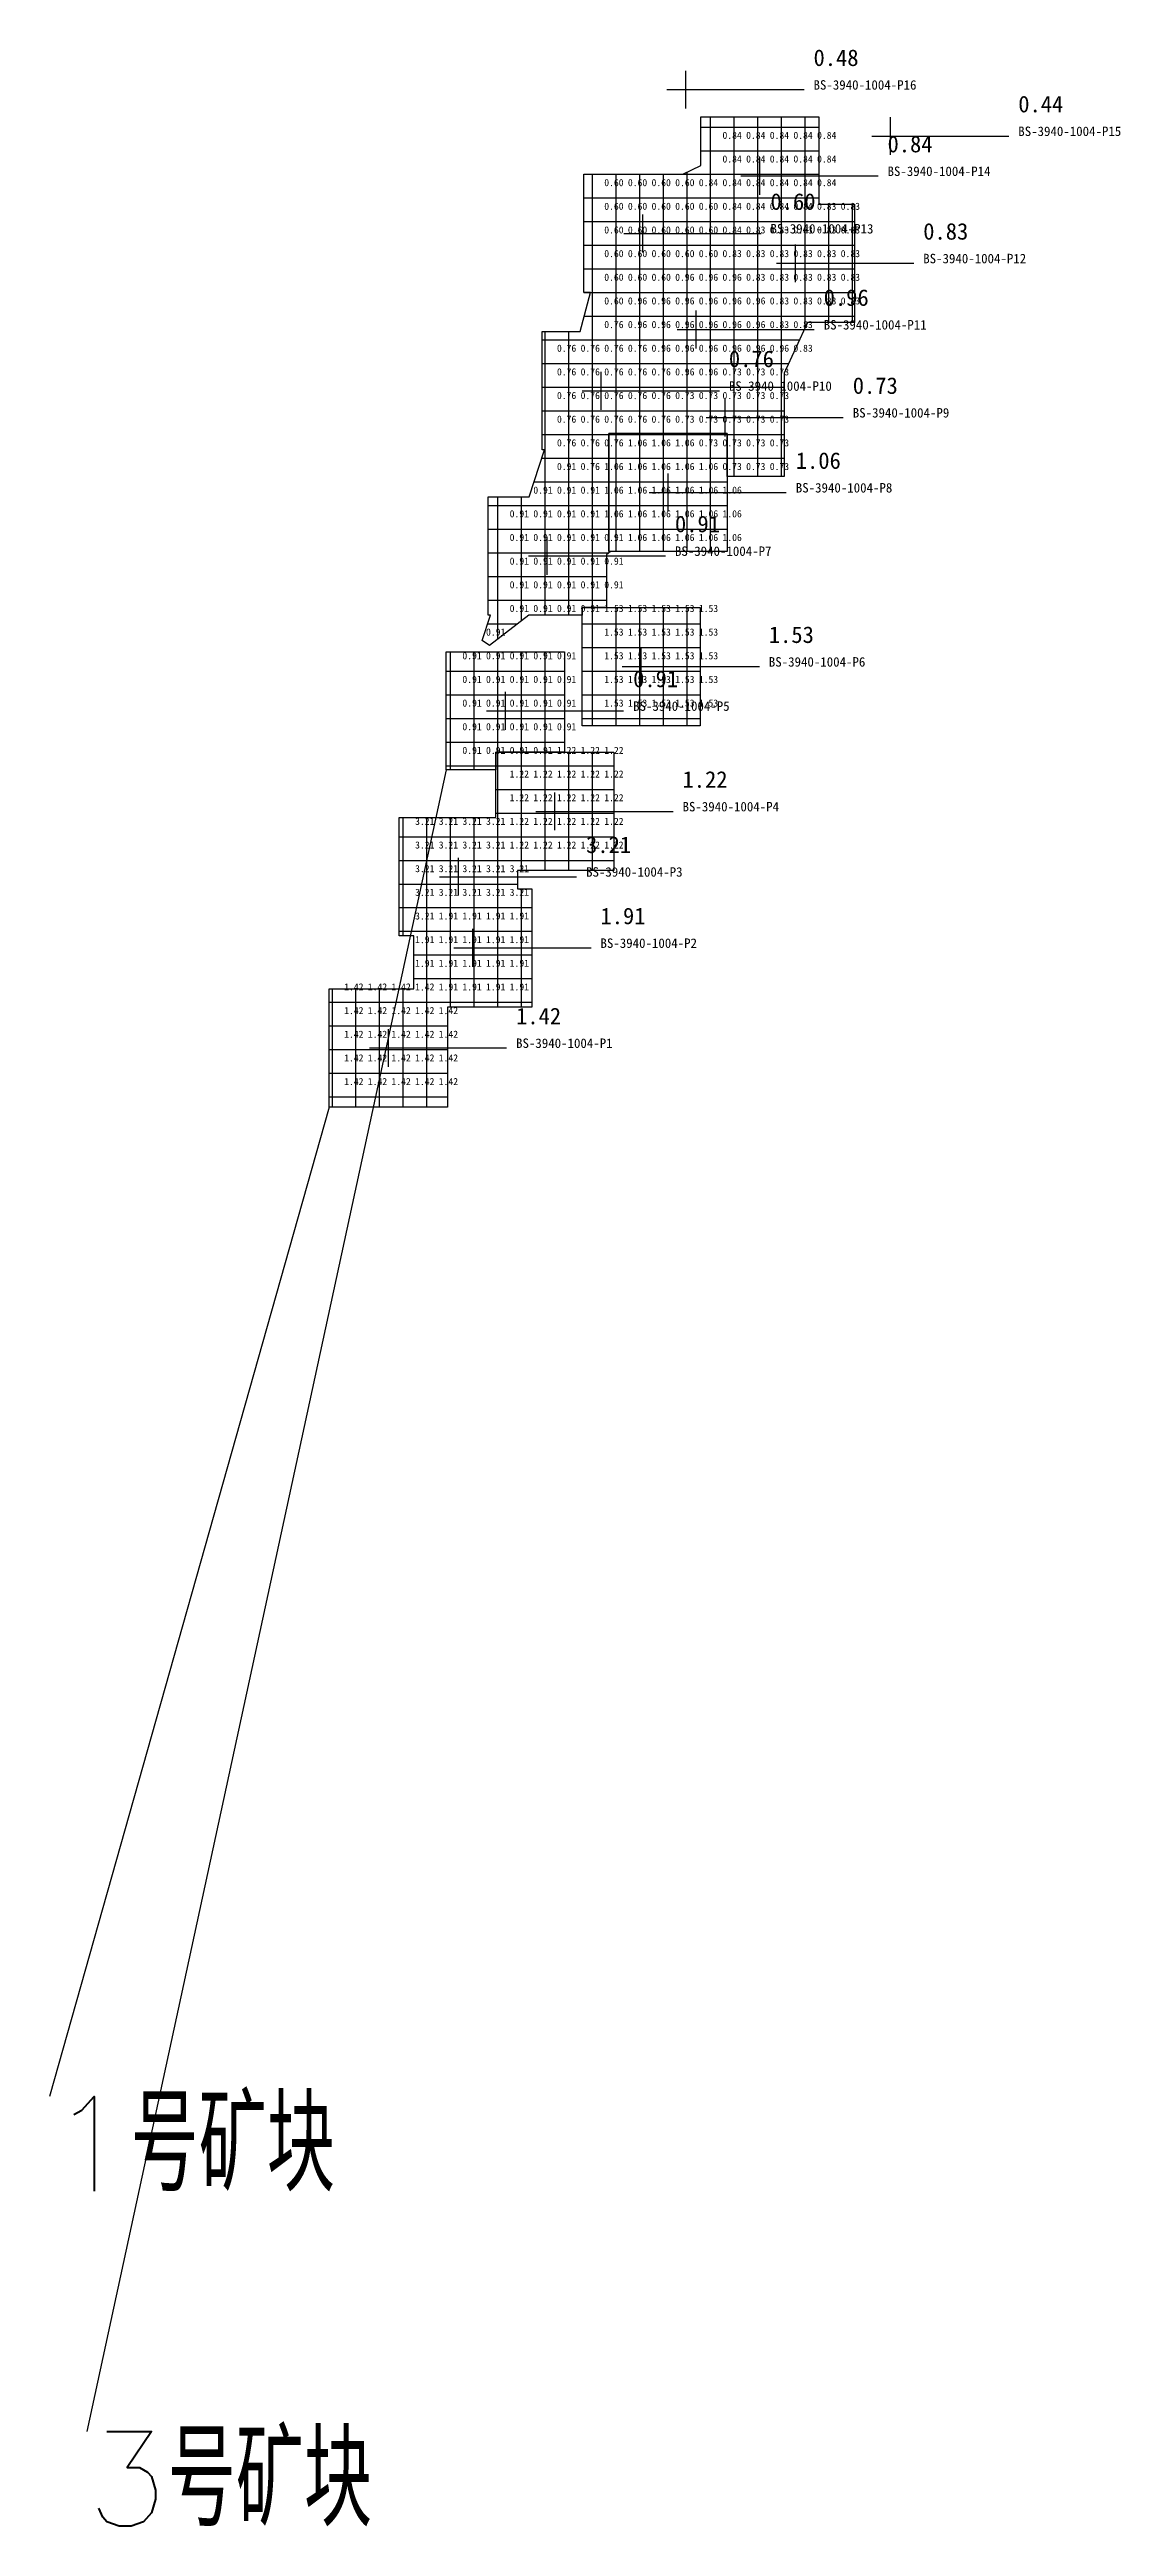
# Model space of a CAD drawing. Header units: metres. Extents: x 470073 to 470129, y 4349590 to 4349760.
# Drawn here: x 470073 to 470118.3, y 4349589.6 to 4349694.3 of the extents above; entities that cross this region are included whole.
import ezdxf

# ---------------------------------------------------------------- set-up
doc = ezdxf.new("R2010")
doc.units = ezdxf.units.M
for name, color, linetype in [('0.500-1.000', 4, 'Continuous'), ('1.500-3.000', 1, 'Continuous'), ('点', 7, 'Continuous'), ('爆区方格网', 7, 'Continuous'), ('线条', 7, 'Continuous'), ('钻孔', 7, 'Continuous')]:
    doc.layers.add(name, color=color, linetype=linetype)
doc.styles.add('CN_SHX', font='txt.shx', dxfattribs={"bigfont": 'gbcbig.shx'})
doc.styles.add('CN_TTF', font='simsunb.ttf')

msp = doc.modelspace()

# ---------------------------------------------------------------- texts
at = {"layer": '点', "color": 4, "style": 'CN_TTF'}
for s, p in [('0.84', (470101.5, 4349690.5)), ('0.84', (470101.5, 4349689.5)), ('0.84', (470102.5, 4349690.5)), ('0.84', (470102.5, 4349689.5)), ('0.84', (470103.5, 4349690.5)), ('0.84', (470103.5, 4349689.5)), ('0.84', (470104.5, 4349690.5)), ('0.84', (470104.5, 4349689.5)), ('0.84', (470105.5, 4349690.5)), ('0.84', (470105.5, 4349689.5)), ('0.60', (470096.5, 4349688.5)), ('0.60', (470097.5, 4349688.5)), ('0.60', (470098.5, 4349688.5)), ('0.60', (470099.5, 4349688.5)), ('0.84', (470100.5, 4349688.5)), ('0.84', (470101.5, 4349688.5)), ('0.84', (470102.5, 4349688.5)), ('0.84', (470103.5, 4349688.5)), ('0.84', (470104.5, 4349688.5)), ('0.84', (470105.5, 4349688.5)), ('0.60', (470096.5, 4349687.5)), ('0.60', (470097.5, 4349687.5)), ('0.60', (470098.5, 4349687.5)), ('0.60', (470099.5, 4349687.5)), ('0.60', (470100.5, 4349687.5)), ('0.84', (470101.5, 4349687.5)), ('0.84', (470102.5, 4349687.5)), ('0.84', (470103.5, 4349687.5)), ('0.84', (470104.5, 4349687.5)), ('0.83', (470105.5, 4349687.5)), ('0.83', (470106.5, 4349687.5)), ('0.60', (470096.5, 4349686.5)), ('0.60', (470097.5, 4349686.5)), ('0.60', (470098.5, 4349686.5)), ('0.60', (470099.5, 4349686.5)), ('0.60', (470100.5, 4349686.5)), ('0.84', (470101.5, 4349686.5)), ('0.83', (470102.5, 4349686.5)), ('0.83', (470103.5, 4349686.5)), ('0.83', (470104.5, 4349686.5)), ('0.83', (470105.5, 4349686.5)), ('0.83', (470106.5, 4349686.5)), ('0.60', (470096.5, 4349685.5)), ('0.60', (470097.5, 4349685.5)), ('0.60', (470098.5, 4349685.5)), ('0.60', (470099.5, 4349685.5)), ('0.60', (470100.5, 4349685.5)), ('0.83', (470101.5, 4349685.5)), ('0.83', (470102.5, 4349685.5)), ('0.83', (470103.5, 4349685.5)), ('0.83', (470104.5, 4349685.5)), ('0.83', (470105.5, 4349685.5)), ('0.83', (470106.5, 4349685.5)), ('0.60', (470096.5, 4349684.5)), ('0.60', (470097.5, 4349684.5)), ('0.60', (470098.5, 4349684.5)), ('0.96', (470099.5, 4349684.5)), ('0.96', (470100.5, 4349684.5)), ('0.96', (470101.5, 4349684.5)), ('0.83', (470102.5, 4349684.5)), ('0.83', (470103.5, 4349684.5)), ('0.83', (470104.5, 4349684.5)), ('0.83', (470105.5, 4349684.5)), ('0.83', (470106.5, 4349684.5)), ('0.60', (470096.5, 4349683.5)), ('0.96', (470097.5, 4349683.5)), ('0.96', (470098.5, 4349683.5)), ('0.96', (470099.5, 4349683.5)), ('0.96', (470100.5, 4349683.5)), ('0.96', (470101.5, 4349683.5)), ('0.96', (470102.5, 4349683.5)), ('0.83', (470103.5, 4349683.5)), ('0.83', (470104.5, 4349683.5)), ('0.83', (470105.5, 4349683.5)), ('0.83', (470106.5, 4349683.5)), ('0.76', (470096.5, 4349682.5)), ('0.96', (470097.5, 4349682.5)), ('0.96', (470098.5, 4349682.5)), ('0.96', (470099.5, 4349682.5)), ('0.96', (470100.5, 4349682.5)), ('0.96', (470101.5, 4349682.5)), ('0.96', (470102.5, 4349682.5)), ('0.83', (470103.5, 4349682.5)), ('0.83', (470104.5, 4349682.5)), ('0.76', (470094.5, 4349681.5)), ('0.76', (470095.5, 4349681.5)), ('0.76', (470096.5, 4349681.5)), ('0.76', (470097.5, 4349681.5)), ('0.96', (470098.5, 4349681.5)), ('0.96', (470099.5, 4349681.5)), ('0.96', (470100.5, 4349681.5)), ('0.96', (470101.5, 4349681.5)), ('0.96', (470102.5, 4349681.5)), ('0.96', (470103.5, 4349681.5)), ('0.83', (470104.5, 4349681.5)), ('0.76', (470094.5, 4349680.5)), ('0.76', (470095.5, 4349680.5)), ('0.76', (470096.5, 4349680.5)), ('0.76', (470097.5, 4349680.5)), ('0.76', (470098.5, 4349680.5)), ('0.96', (470099.5, 4349680.5)), ('0.96', (470100.5, 4349680.5)), ('0.73', (470101.5, 4349680.5)), ('0.73', (470102.5, 4349680.5)), ('0.73', (470103.5, 4349680.5)), ('0.76', (470094.5, 4349679.5)), ('0.76', (470095.5, 4349679.5)), ('0.76', (470096.5, 4349679.5)), ('0.76', (470097.5, 4349679.5)), ('0.76', (470098.5, 4349679.5)), ('0.73', (470099.5, 4349679.5)), ('0.73', (470100.5, 4349679.5)), ('0.73', (470101.5, 4349679.5)), ('0.73', (470102.5, 4349679.5)), ('0.73', (470103.5, 4349679.5)), ('0.76', (470094.5, 4349678.5)), ('0.76', (470095.5, 4349678.5)), ('0.76', (470096.5, 4349678.5)), ('0.76', (470097.5, 4349678.5)), ('0.76', (470098.5, 4349678.5)), ('0.73', (470099.5, 4349678.5)), ('0.73', (470100.5, 4349678.5)), ('0.73', (470101.5, 4349678.5)), ('0.73', (470102.5, 4349678.5)), ('0.73', (470103.5, 4349678.5)), ('0.76', (470094.5, 4349677.5)), ('0.76', (470095.5, 4349677.5)), ('0.76', (470096.5, 4349677.5)), ('0.73', (470102.5, 4349677.5)), ('0.73', (470103.5, 4349677.5)), ('0.91', (470094.5, 4349676.5)), ('0.76', (470095.5, 4349676.5)), ('1.06', (470096.5, 4349676.5)), ('0.73', (470102.5, 4349676.5)), ('0.73', (470103.5, 4349676.5)), ('0.91', (470093.5, 4349675.5)), ('0.91', (470094.5, 4349675.5)), ('0.91', (470095.5, 4349675.5)), ('1.06', (470096.5, 4349675.5)), ('0.91', (470092.5, 4349674.5)), ('0.91', (470093.5, 4349674.5)), ('0.91', (470094.5, 4349674.5)), ('0.91', (470095.5, 4349674.5)), ('1.06', (470096.5, 4349674.5)), ('0.91', (470092.5, 4349673.5)), ('0.91', (470093.5, 4349673.5)), ('0.91', (470094.5, 4349673.5)), ('0.91', (470095.5, 4349673.5)), ('0.91', (470096.5, 4349673.5)), ('0.91', (470092.5, 4349672.5)), ('0.91', (470093.5, 4349672.5)), ('0.91', (470094.5, 4349672.5)), ('0.91', (470095.5, 4349672.5)), ('0.91', (470096.5, 4349672.5)), ('0.91', (470092.5, 4349671.5)), ('0.91', (470093.5, 4349671.5)), ('0.91', (470094.5, 4349671.5)), ('0.91', (470095.5, 4349671.5)), ('0.91', (470096.5, 4349671.5)), ('0.91', (470092.5, 4349670.5)), ('0.91', (470093.5, 4349670.5)), ('0.91', (470094.5, 4349670.5)), ('0.91', (470095.5, 4349670.5)), ('0.91', (470091.5, 4349669.5)), ('0.91', (470090.5, 4349668.5)), ('0.91', (470090.5, 4349667.5)), ('0.91', (470091.5, 4349668.5)), ('0.91', (470091.5, 4349667.5)), ('0.91', (470092.5, 4349668.5)), ('0.91', (470092.5, 4349667.5)), ('0.91', (470093.5, 4349668.5)), ('0.91', (470093.5, 4349667.5)), ('0.91', (470094.5, 4349668.5)), ('0.91', (470094.5, 4349667.5)), ('0.91', (470090.5, 4349666.5)), ('0.91', (470091.5, 4349666.5)), ('0.91', (470092.5, 4349666.5)), ('0.91', (470093.5, 4349666.5)), ('0.91', (470094.5, 4349666.5)), ('0.91', (470090.5, 4349665.5)), ('0.91', (470091.5, 4349665.5)), ('0.91', (470092.5, 4349665.5)), ('0.91', (470093.5, 4349665.5)), ('0.91', (470094.5, 4349665.5)), ('0.91', (470090.5, 4349664.5)), ('0.91', (470091.5, 4349664.5))]:
    msp.add_text(s, height=0.3, dxfattribs=at).set_placement(p)
at = {"layer": '点', "color": 1, "style": 'CN_TTF'}
for s, p in [('1.06', (470097.5, 4349677.5)), ('1.06', (470098.5, 4349677.5)), ('1.06', (470099.5, 4349677.5)), ('0.73', (470100.5, 4349677.5)), ('0.73', (470101.5, 4349677.5)), ('1.06', (470097.5, 4349676.5)), ('1.06', (470098.5, 4349676.5)), ('1.06', (470099.5, 4349676.5)), ('1.06', (470100.5, 4349676.5)), ('0.73', (470101.5, 4349676.5)), ('1.06', (470097.5, 4349675.5)), ('1.06', (470098.5, 4349675.5)), ('1.06', (470099.5, 4349675.5)), ('1.06', (470100.5, 4349675.5)), ('1.06', (470101.5, 4349675.5)), ('1.06', (470097.5, 4349674.5)), ('1.06', (470098.5, 4349674.5)), ('1.06', (470099.5, 4349674.5)), ('1.06', (470100.5, 4349674.5)), ('1.06', (470101.5, 4349674.5)), ('1.06', (470097.5, 4349673.5)), ('1.06', (470098.5, 4349673.5)), ('1.06', (470099.5, 4349673.5)), ('1.06', (470100.5, 4349673.5)), ('1.06', (470101.5, 4349673.5)), ('1.53', (470096.5, 4349670.5)), ('1.53', (470097.5, 4349670.5)), ('1.53', (470098.5, 4349670.5)), ('1.53', (470099.5, 4349670.5)), ('1.53', (470100.5, 4349670.5)), ('1.53', (470096.5, 4349669.5)), ('1.53', (470097.5, 4349669.5)), ('1.53', (470098.5, 4349669.5)), ('1.53', (470099.5, 4349669.5)), ('1.53', (470100.5, 4349669.5)), ('1.53', (470096.5, 4349668.5)), ('1.53', (470096.5, 4349667.5)), ('1.53', (470097.5, 4349668.5)), ('1.53', (470097.5, 4349667.5)), ('1.53', (470098.5, 4349668.5)), ('1.53', (470098.5, 4349667.5)), ('1.53', (470099.5, 4349668.5)), ('1.53', (470099.5, 4349667.5)), ('1.53', (470100.5, 4349668.5)), ('1.53', (470100.5, 4349667.5)), ('1.53', (470096.5, 4349666.5)), ('1.53', (470097.5, 4349666.5)), ('1.53', (470098.5, 4349666.5)), ('1.53', (470099.5, 4349666.5)), ('1.53', (470100.5, 4349666.5)), ('0.91', (470092.5, 4349664.5)), ('0.91', (470093.5, 4349664.5)), ('1.22', (470094.5, 4349664.5)), ('1.22', (470095.5, 4349664.5)), ('1.22', (470096.5, 4349664.5)), ('1.22', (470092.5, 4349663.5)), ('1.22', (470093.5, 4349663.5)), ('1.22', (470094.5, 4349663.5)), ('1.22', (470095.5, 4349663.5)), ('1.22', (470096.5, 4349663.5)), ('1.22', (470092.5, 4349662.5)), ('1.22', (470093.5, 4349662.5)), ('1.22', (470094.5, 4349662.5)), ('1.22', (470095.5, 4349662.5)), ('1.22', (470096.5, 4349662.5)), ('3.21', (470088.5, 4349661.5)), ('3.21', (470089.5, 4349661.5)), ('3.21', (470090.5, 4349661.5)), ('3.21', (470091.5, 4349661.5)), ('1.22', (470092.5, 4349661.5)), ('1.22', (470093.5, 4349661.5)), ('1.22', (470094.5, 4349661.5)), ('1.22', (470095.5, 4349661.5)), ('1.22', (470096.5, 4349661.5)), ('3.21', (470088.5, 4349660.5)), ('3.21', (470089.5, 4349660.5)), ('3.21', (470090.5, 4349660.5)), ('3.21', (470091.5, 4349660.5)), ('1.22', (470092.5, 4349660.5)), ('1.22', (470093.5, 4349660.5)), ('1.22', (470094.5, 4349660.5)), ('1.22', (470095.5, 4349660.5)), ('1.22', (470096.5, 4349660.5)), ('3.21', (470088.5, 4349659.5)), ('3.21', (470089.5, 4349659.5)), ('3.21', (470090.5, 4349659.5)), ('3.21', (470091.5, 4349659.5)), ('3.21', (470092.5, 4349659.5)), ('3.21', (470088.5, 4349658.5)), ('3.21', (470089.5, 4349658.5)), ('3.21', (470090.5, 4349658.5)), ('3.21', (470091.5, 4349658.5)), ('3.21', (470092.5, 4349658.5)), ('3.21', (470088.5, 4349657.5)), ('1.91', (470089.5, 4349657.5)), ('1.91', (470090.5, 4349657.5)), ('1.91', (470091.5, 4349657.5)), ('1.91', (470092.5, 4349657.5)), ('1.91', (470088.5, 4349656.5)), ('1.91', (470089.5, 4349656.5)), ('1.91', (470090.5, 4349656.5)), ('1.91', (470091.5, 4349656.5)), ('1.91', (470092.5, 4349656.5)), ('1.91', (470088.5, 4349655.5)), ('1.91', (470089.5, 4349655.5)), ('1.91', (470090.5, 4349655.5)), ('1.91', (470091.5, 4349655.5)), ('1.91', (470092.5, 4349655.5)), ('1.42', (470085.5, 4349654.5)), ('1.42', (470086.5, 4349654.5)), ('1.42', (470087.5, 4349654.5)), ('1.42', (470088.5, 4349654.5)), ('1.91', (470089.5, 4349654.5)), ('1.91', (470090.5, 4349654.5)), ('1.91', (470091.5, 4349654.5)), ('1.91', (470092.5, 4349654.5)), ('1.42', (470085.5, 4349653.5)), ('1.42', (470086.5, 4349653.5)), ('1.42', (470087.5, 4349653.5)), ('1.42', (470088.5, 4349653.5)), ('1.42', (470089.5, 4349653.5)), ('1.42', (470085.5, 4349652.5)), ('1.42', (470086.5, 4349652.5)), ('1.42', (470087.5, 4349652.5)), ('1.42', (470088.5, 4349652.5)), ('1.42', (470089.5, 4349652.5)), ('1.42', (470085.5, 4349651.5)), ('1.42', (470086.5, 4349651.5)), ('1.42', (470087.5, 4349651.5)), ('1.42', (470088.5, 4349651.5)), ('1.42', (470089.5, 4349651.5)), ('1.42', (470085.5, 4349650.5)), ('1.42', (470086.5, 4349650.5)), ('1.42', (470087.5, 4349650.5)), ('1.42', (470088.5, 4349650.5)), ('1.42', (470089.5, 4349650.5))]:
    msp.add_text(s, height=0.3, dxfattribs=at).set_placement(p)
at = {"layer": '线条', "char_height": 4, "attachment_point": 1, "style": 'CN_SHX'}
for s, insert in [('1号矿块', (470073.04, 4349607.74)), ('3号矿块', (470074.61, 4349593.58))]:
    msp.add_mtext(s, dxfattribs=dict(at, insert=insert))
at = {"layer": '钻孔', "color": 8, "style": 'CN_TTF'}
for s, p in [('0.48', (470105.35, 4349693.58)), ('0.44', (470114.01, 4349691.62))]:
    msp.add_text(s, height=0.7, dxfattribs=at).set_placement(p)
at = {"layer": '钻孔', "color": 138, "style": 'CN_TTF'}
for s, p in [('BS-3940-1004-P16', (470105.35, 4349692.58)), ('BS-3940-1004-P15', (470114.01, 4349690.62)), ('BS-3940-1004-P14', (470108.48, 4349688.93)), ('BS-3940-1004-P13', (470103.53, 4349686.5)), ('BS-3940-1004-P12', (470109.99, 4349685.24)), ('BS-3940-1004-P11', (470105.78, 4349682.44)), ('BS-3940-1004-P10', (470101.77, 4349679.85)), ('BS-3940-1004-P9', (470107.01, 4349678.72)), ('BS-3940-1004-P8', (470104.6, 4349675.55)), ('BS-3940-1004-P7', (470099.49, 4349672.87)), ('BS-3940-1004-P6', (470103.46, 4349668.19)), ('BS-3940-1004-P5', (470097.72, 4349666.32)), ('BS-3940-1004-P4', (470099.81, 4349662.07)), ('BS-3940-1004-P3', (470095.73, 4349659.31)), ('BS-3940-1004-P2', (470096.34, 4349656.3)), ('BS-3940-1004-P1', (470092.77, 4349652.07))]:
    msp.add_text(s, height=0.4, dxfattribs=at).set_placement(p)
at = {"layer": '钻孔', "color": 4, "style": 'CN_TTF'}
for s, p in [('0.84', (470108.48, 4349689.93)), ('0.60', (470103.53, 4349687.5)), ('0.83', (470109.99, 4349686.24)), ('0.96', (470105.78, 4349683.44)), ('0.76', (470101.77, 4349680.85)), ('0.73', (470107.01, 4349679.72)), ('0.91', (470099.49, 4349673.87)), ('0.91', (470097.72, 4349667.32))]:
    msp.add_text(s, height=0.7, dxfattribs=at).set_placement(p)
at = {"layer": '钻孔', "color": 5, "style": 'CN_TTF'}
for s, p in [('1.06', (470104.6, 4349676.55)), ('1.22', (470099.81, 4349663.07)), ('1.42', (470092.77, 4349653.07))]:
    msp.add_text(s, height=0.7, dxfattribs=at).set_placement(p)
at = {"layer": '钻孔', "color": 1, "style": 'CN_TTF'}
for s, p in [('1.53', (470103.46, 4349669.19)), ('1.91', (470096.34, 4349657.3))]:
    msp.add_text(s, height=0.7, dxfattribs=at).set_placement(p)
at = {"layer": '钻孔', "color": 2, "style": 'CN_TTF'}
msp.add_text('3.21', height=0.7, dxfattribs=at).set_placement((470095.73, 4349660.31))

# ---------------------------------------------------------------- linework, layer by layer
at = {"layer": '0.500-1.000', "color": 4, "lineweight": 30}
for points in [[(470093.97, 4349677.35), (470093.87, 4349677.35), (470093.87, 4349682.35), (470095.48, 4349682.35), (470095.92, 4349684), (470095.63, 4349684), (470095.63, 4349689), (470099.82, 4349689), (470100.58, 4349689.37), (470100.58, 4349691.43), (470105.58, 4349691.43), (470105.58, 4349687.74), (470107.09, 4349687.74), (470107.09, 4349682.74), (470105.1, 4349682.74), (470104.11, 4349680.59), (470104.11, 4349676.22), (470101.7, 4349676.22), (470101.7, 4349678.05), (470096.7, 4349678.05), (470096.7, 4349673.05), (470096.76, 4349673.05), (470096.59, 4349672.92), (470096.59, 4349670.69), (470095.56, 4349670.69), (470095.56, 4349670.37), (470093.31, 4349670.37), (470091.65, 4349669.08), (470091.34, 4349669.3), (470091.69, 4349670.37), (470091.59, 4349670.37), (470091.59, 4349675.37), (470093.33, 4349675.37), (470093.97, 4349677.35)], [(470094.82, 4349664.57), (470091.91, 4349664.57), (470091.91, 4349663.82), (470089.82, 4349663.82), (470089.82, 4349668.82), (470094.82, 4349668.82), (470094.82, 4349664.57)]]:
    msp.add_lwpolyline(points, close=True, dxfattribs=at)
at = {"layer": '1.500-3.000', "color": 1, "lineweight": 30}
for points in [[(470096.7, 4349678.05), (470101.7, 4349678.05), (470101.7, 4349673.05), (470096.7, 4349673.05), (470096.7, 4349678.05)], [(470100.56, 4349670.69), (470100.56, 4349665.69), (470095.56, 4349665.69), (470095.56, 4349670.69), (470100.56, 4349670.69)], [(470089.87, 4349653.8), (470089.87, 4349649.57), (470084.87, 4349649.57), (470084.87, 4349654.57), (470088.44, 4349654.57), (470088.44, 4349656.81), (470087.83, 4349656.81), (470087.83, 4349661.81), (470091.91, 4349661.81), (470091.91, 4349664.57), (470096.91, 4349664.57), (470096.91, 4349659.57), (470092.83, 4349659.57), (470092.83, 4349658.8), (470093.44, 4349658.8), (470093.44, 4349653.8), (470089.87, 4349653.8)]]:
    msp.add_lwpolyline(points, close=True, dxfattribs=at)
at = {"layer": '爆区方格网', "color": 4}
for p, q in [((470100.58, 4349691), (470105.58, 4349691)), ((470101, 4349678.05), (470101, 4349691.43)), ((470102, 4349676.22), (470102, 4349691.43)), ((470103, 4349676.22), (470103, 4349691.43)), ((470104, 4349676.22), (470104, 4349691.43)), ((470105, 4349682.53), (470105, 4349691.43)), ((470100.58, 4349690), (470105.58, 4349690)), ((470096, 4349670.69), (470096, 4349689)), ((470097, 4349678.05), (470097, 4349689)), ((470098, 4349678.05), (470098, 4349689)), ((470099, 4349678.05), (470099, 4349689)), ((470099.82, 4349689), (470105.58, 4349689)), ((470100, 4349678.05), (470100, 4349689.09)), ((470095.63, 4349688), (470105.58, 4349688)), ((470106, 4349682.74), (470106, 4349687.74)), ((470107, 4349682.74), (470107, 4349687.74)), ((470095.63, 4349687), (470107.09, 4349687)), ((470095.63, 4349686), (470107.09, 4349686)), ((470095.63, 4349685), (470107.09, 4349685)), ((470095.63, 4349684), (470107.09, 4349684)), ((470095.65, 4349683), (470107.09, 4349683)), ((470093.87, 4349682), (470104.76, 4349682)), ((470094, 4349670.37), (470094, 4349682.35)), ((470095, 4349670.37), (470095, 4349682.35)), ((470093.87, 4349681), (470104.3, 4349681)), ((470093.87, 4349680), (470104.11, 4349680)), ((470093.87, 4349679), (470104.11, 4349679)), ((470093.87, 4349678), (470096.7, 4349678)), ((470101.7, 4349678), (470104.11, 4349678)), ((470093.86, 4349677), (470096.7, 4349677)), ((470101.7, 4349677), (470104.11, 4349677)), ((470092, 4349669.35), (470092, 4349675.37)), ((470093, 4349670.13), (470093, 4349675.37)), ((470093.53, 4349676), (470096.7, 4349676)), ((470091.59, 4349675), (470096.7, 4349675)), ((470091.59, 4349674), (470096.7, 4349674)), ((470091.59, 4349673), (470096.7, 4349673)), ((470091.59, 4349672), (470096.59, 4349672)), ((470091.59, 4349671), (470096.59, 4349671)), ((470091.57, 4349670), (470092.83, 4349670)), ((470089.82, 4349668), (470094.82, 4349668)), ((470090, 4349663.82), (470090, 4349668.82)), ((470091, 4349663.82), (470091, 4349668.82)), ((470092, 4349664.57), (470092, 4349668.82)), ((470093, 4349664.57), (470093, 4349668.82)), ((470094, 4349664.57), (470094, 4349668.82)), ((470089.82, 4349667), (470094.82, 4349667)), ((470089.82, 4349666), (470094.82, 4349666)), ((470089.82, 4349665), (470094.82, 4349665)), ((470089.82, 4349664), (470091.91, 4349664))]:
    msp.add_line(p, q, dxfattribs=at)
at = {"layer": '爆区方格网', "color": 1}
for p, q in [((470096.7, 4349678), (470101.7, 4349678)), ((470097, 4349673.05), (470097, 4349678.05)), ((470098, 4349673.05), (470098, 4349678.05)), ((470099, 4349673.05), (470099, 4349678.05)), ((470100, 4349673.05), (470100, 4349678.05)), ((470101, 4349673.05), (470101, 4349678.05)), ((470096.7, 4349677), (470101.7, 4349677)), ((470096.7, 4349676), (470101.7, 4349676)), ((470096.7, 4349675), (470101.7, 4349675)), ((470096.7, 4349674), (470101.7, 4349674)), ((470095.56, 4349670), (470100.56, 4349670)), ((470096, 4349665.69), (470096, 4349670.69)), ((470097, 4349665.69), (470097, 4349670.69)), ((470098, 4349665.69), (470098, 4349670.69)), ((470099, 4349665.69), (470099, 4349670.69)), ((470100, 4349665.69), (470100, 4349670.69)), ((470095.56, 4349669), (470100.56, 4349669)), ((470095.56, 4349668), (470100.56, 4349668)), ((470095.56, 4349667), (470100.56, 4349667)), ((470095.56, 4349666), (470100.56, 4349666)), ((470091.91, 4349664), (470096.91, 4349664)), ((470092, 4349653.8), (470092, 4349664.57)), ((470093, 4349659.57), (470093, 4349664.57)), ((470094, 4349659.57), (470094, 4349664.57)), ((470095, 4349659.57), (470095, 4349664.57)), ((470096, 4349659.57), (470096, 4349664.57)), ((470091.91, 4349663), (470096.91, 4349663)), ((470088, 4349656.81), (470088, 4349661.81)), ((470089, 4349649.57), (470089, 4349661.81)), ((470090, 4349653.8), (470090, 4349661.81)), ((470091, 4349653.8), (470091, 4349661.81)), ((470091.91, 4349662), (470096.91, 4349662)), ((470087.83, 4349661), (470096.91, 4349661)), ((470087.83, 4349660), (470096.91, 4349660)), ((470087.83, 4349659), (470092.83, 4349659)), ((470093, 4349653.8), (470093, 4349658.8)), ((470087.83, 4349658), (470093.44, 4349658)), ((470087.83, 4349657), (470093.44, 4349657)), ((470088.44, 4349656), (470093.44, 4349656)), ((470085, 4349649.57), (470085, 4349654.57)), ((470086, 4349649.57), (470086, 4349654.57)), ((470087, 4349649.57), (470087, 4349654.57)), ((470088, 4349649.57), (470088, 4349654.57)), ((470088.44, 4349655), (470093.44, 4349655)), ((470084.87, 4349654), (470093.44, 4349654)), ((470084.87, 4349653), (470089.87, 4349653)), ((470084.87, 4349652), (470089.87, 4349652)), ((470084.87, 4349651), (470089.87, 4349651)), ((470084.87, 4349650), (470089.87, 4349650))]:
    msp.add_line(p, q, dxfattribs=at)
at = {"layer": '线条', "color": 7}
for p, q in [((470089.82, 4349663.82), (470074.61, 4349593.58)), ((470084.87, 4349649.57), (470073.04, 4349607.74))]:
    msp.add_line(p, q, dxfattribs=at)
at = {"layer": '钻孔', "color": 8}
for p, q in [((470099.95, 4349691.78), (470099.95, 4349693.38)), ((470099.15, 4349692.58), (470100.75, 4349692.58)), ((470099.95, 4349692.58), (470104.95, 4349692.58)), ((470108.61, 4349689.82), (470108.61, 4349691.42)), ((470107.81, 4349690.62), (470109.41, 4349690.62)), ((470108.61, 4349690.62), (470113.61, 4349690.62))]:
    msp.add_line(p, q, dxfattribs=at)
at = {"layer": '钻孔', "color": 4}
for p, q in [((470102.28, 4349688.93), (470103.88, 4349688.93)), ((470103.08, 4349688.13), (470103.08, 4349689.73)), ((470103.08, 4349688.93), (470108.08, 4349688.93)), ((470098.13, 4349685.7), (470098.13, 4349687.3)), ((470097.33, 4349686.5), (470098.93, 4349686.5)), ((470098.13, 4349686.5), (470103.13, 4349686.5)), ((470104.59, 4349684.44), (470104.59, 4349686.04)), ((470103.79, 4349685.24), (470105.39, 4349685.24)), ((470104.59, 4349685.24), (470109.59, 4349685.24)), ((470100.38, 4349681.64), (470100.38, 4349683.24)), ((470099.58, 4349682.44), (470101.17, 4349682.44)), ((470100.38, 4349682.44), (470105.38, 4349682.44)), ((470096.37, 4349679.05), (470096.37, 4349680.65)), ((470095.57, 4349679.85), (470097.17, 4349679.85)), ((470096.37, 4349679.85), (470101.37, 4349679.85)), ((470101.61, 4349677.92), (470101.61, 4349679.52)), ((470100.81, 4349678.72), (470102.41, 4349678.72)), ((470101.61, 4349678.72), (470106.61, 4349678.72)), ((470094.09, 4349672.07), (470094.09, 4349673.67)), ((470093.29, 4349672.87), (470094.89, 4349672.87)), ((470094.09, 4349672.87), (470099.09, 4349672.87)), ((470092.32, 4349665.52), (470092.32, 4349667.12)), ((470091.52, 4349666.32), (470093.12, 4349666.32)), ((470092.32, 4349666.32), (470097.32, 4349666.32))]:
    msp.add_line(p, q, dxfattribs=at)
at = {"layer": '钻孔', "color": 5}
for p, q in [((470099.2, 4349674.75), (470099.2, 4349676.35)), ((470098.4, 4349675.55), (470100, 4349675.55)), ((470099.2, 4349675.55), (470104.2, 4349675.55)), ((470094.41, 4349661.27), (470094.41, 4349662.87)), ((470093.61, 4349662.07), (470095.21, 4349662.07)), ((470094.41, 4349662.07), (470099.41, 4349662.07)), ((470087.37, 4349651.27), (470087.37, 4349652.87)), ((470086.57, 4349652.07), (470088.17, 4349652.07)), ((470087.37, 4349652.07), (470092.37, 4349652.07))]:
    msp.add_line(p, q, dxfattribs=at)
at = {"layer": '钻孔', "color": 1}
for p, q in [((470098.06, 4349667.39), (470098.06, 4349668.99)), ((470097.26, 4349668.19), (470098.86, 4349668.19)), ((470098.06, 4349668.19), (470103.06, 4349668.19)), ((470090.14, 4349656.3), (470091.74, 4349656.3)), ((470090.94, 4349655.5), (470090.94, 4349657.1)), ((470090.94, 4349656.3), (470095.94, 4349656.3))]:
    msp.add_line(p, q, dxfattribs=at)
at = {"layer": '钻孔', "color": 2}
for p, q in [((470090.33, 4349658.51), (470090.33, 4349660.11)), ((470089.53, 4349659.31), (470091.13, 4349659.31)), ((470090.33, 4349659.31), (470095.33, 4349659.31))]:
    msp.add_line(p, q, dxfattribs=at)

msp.set_redraw_order([(e.dxf.handle, doc.entitydb.next_handle()) for e in msp.query("TEXT MTEXT ATTDEF DIMENSION ARC_DIMENSION")])  # texts and dimensions are drawn at this point

doc.saveas('drawing.dxf')
